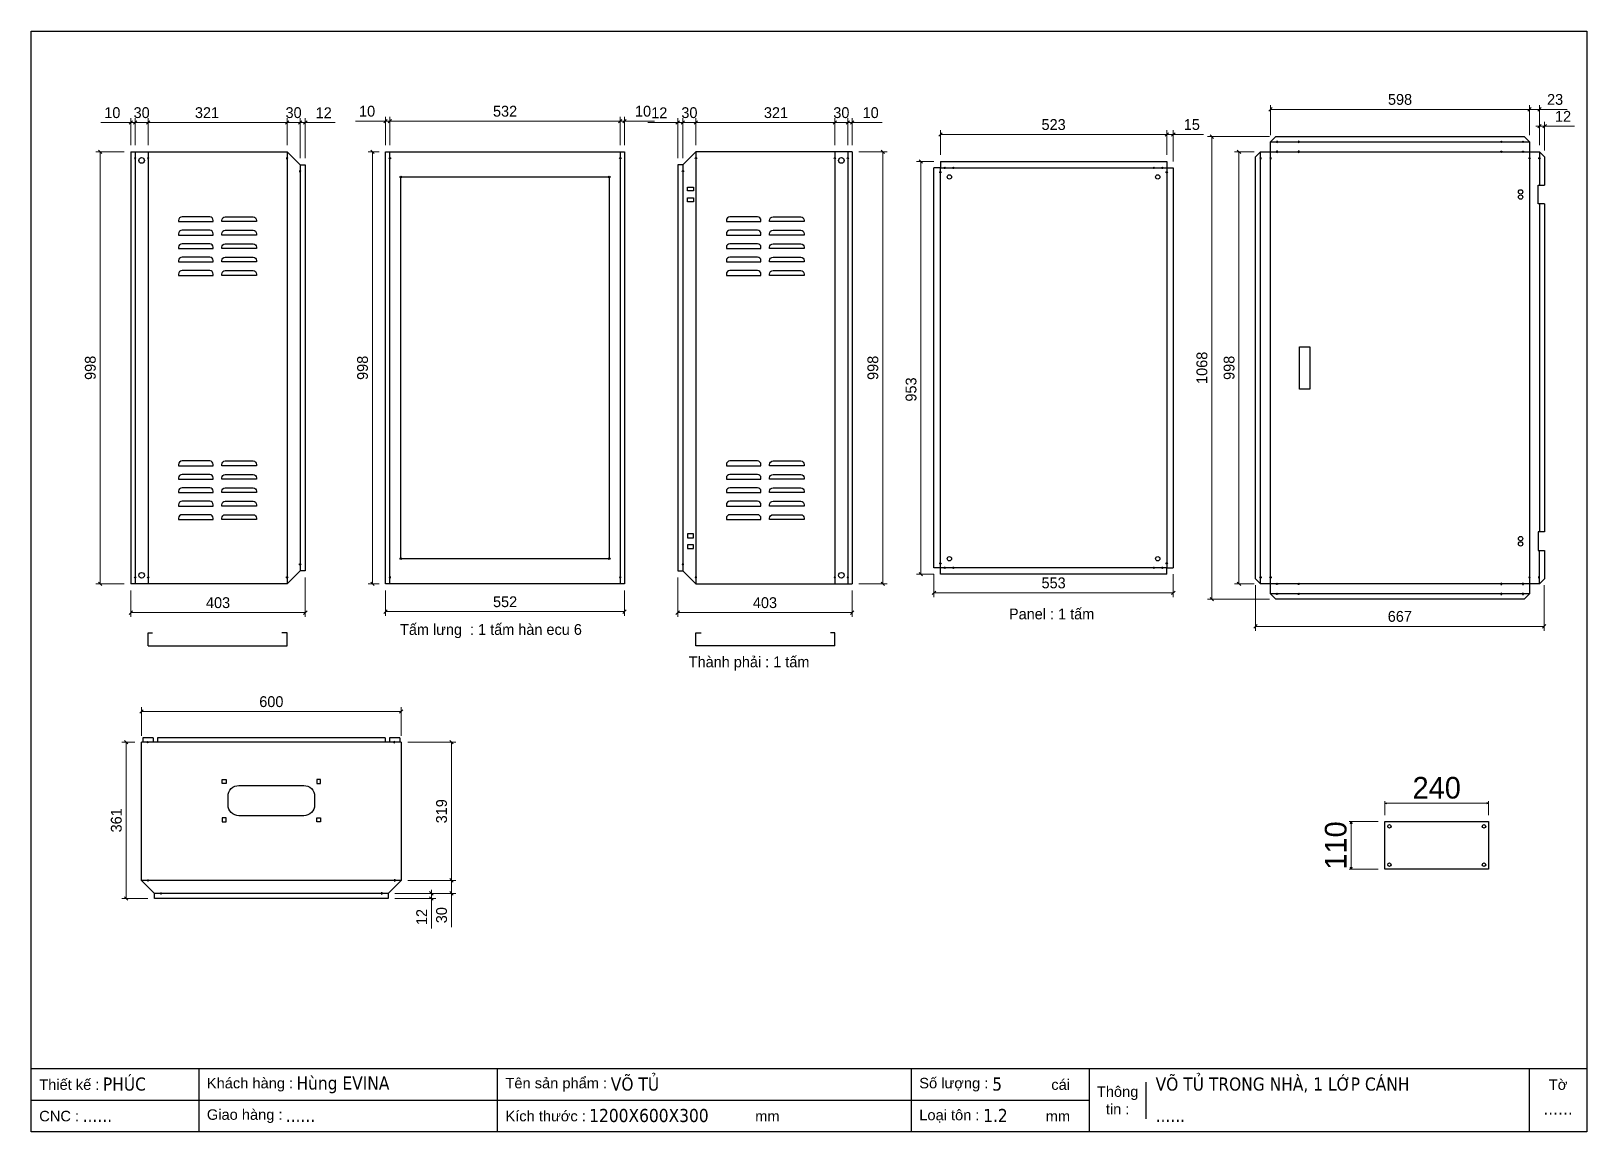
# Model space of a CAD drawing. Header units: millimetres. Extents: x 0 to 3594, y 0 to 2541.
import ezdxf
from ezdxf.enums import TextEntityAlignment as Align

# ---------------------------------------------------------------- set-up
doc = ezdxf.new("R2010")
doc.units = ezdxf.units.MM
doc.layers.add('CNC', color=7, linetype='Continuous')
doc.layers.add('DIM', color=253, linetype='Continuous')
doc.styles.add('Arial', font='arial.ttf')
doc.styles.add('Tahoma (Input Text)', font='tahoma.ttf')
doc.dimstyles.new('CNC', dxfattribs={"dimtxt": 50, "dimasz": 5, "dimexe": 5, "dimexo": 15, "dimgap": 10, "dimtad": 1, "dimdec": 0, "dimtxsty": 'Standard', "dimblk": 'OPEN30', "dimcen": 10, "dimclrd": 5, "dimclre": 5, "dimclrt": 3, "dimazin": 3, "dimtfac": 1, "dimtdec": 0, "dimtmove": 0, "dimatfit": 3, "dimldrblk": 'ARCHTICK', "dimlwd": 9, "dimlwe": 9})
doc.dimstyles.new('Dim-25', dxfattribs={"dimtxt": 25, "dimasz": 8, "dimexe": 10, "dimexo": 15, "dimgap": 10, "dimtad": 1, "dimdec": 0, "dimtxsty": 'Standard', "dimblk": 'OBLIQUE', "dimcen": 10, "dimclrd": 5, "dimclre": 5, "dimclrt": 3, "dimazin": 3, "dimtfac": 1, "dimtdec": 0, "dimtmove": 0, "dimatfit": 3, "dimldrblk": 'OBLIQUE', "dimlwd": 9, "dimlwe": 9})

msp = doc.modelspace()

# ---------------------------------------------------------------- texts
at = {"color": 2, "char_height": 25, "width": 1073, "attachment_point": 5}
for s, insert in [('Panel : 1 tấm', (2357.3, 1195.4)), ('Tấm lưng  : 1 tấm hàn ecu 6', (1062.2, 1156)), ('Thành phải : 1 tấm', (1658.4, 1081.2))]:
    msp.add_mtext(s, dxfattribs=dict(at, insert=insert))

# ---------------------------------------------------------------- blocks, each defined once
blk = doc.blocks.new('khungtenAsean2')
at = {"color": 7}
for p, q in [((2970, -1980), (0, -1980)), ((320, -1980), (320, -2100)), ((890, -1980), (890, -2100)), ((1680, -1980), (1680, -2100)), ((2020, -1980), (2020, -2100)), ((2860, -1980), (2860, -2100)), ((2128.3, -2005), (2128.3, -2075)), ((2020, -2040), (0, -2040))]:
    blk.add_line(p, q, dxfattribs=at)
blk.add_lwpolyline([(0, 0), (2970, 0), (2970, -2100), (0, -2100)], close=True, dxfattribs=at)
at = {"color": 2, "char_height": 20, "style": 'Arial'}
for s, insert, width, attachment_point in [('  Thiết kế :', (0, -2010), 917.634, 4), ('  Khách hàng :', (320, -2010), 917.634, 4), ('  Tên sản phẩm :', (890, -2010), 917.634, 4), ('  Số lượng :', (1680, -2010), 917.634, 4), ('cái', (1947.6, -2010), 917.634, 4), ('Thông\\Ptin :', (2074.2, -2040), 108.311, 5), ('Tờ', (2915, -2010), 110, 5), ('  CNC :', (0, -2070), 917.634, 4), ('  Giao hàng :', (320, -2070), 917.634, 4), ('  Kích thước :', (890, -2070), 917.634, 4), ('mm', (1382.3, -2070), 917.634, 4), ('  Loại tôn :', (1680, -2070), 917.634, 4), ('mm', (1936.9, -2070), 917.634, 4)]:
    blk.add_mtext(s, dxfattribs=dict(at, insert=insert, width=width, attachment_point=attachment_point))
at = {"color": 1, "style": 'Tahoma (Input Text)', "flags": 8}
for tag, p in [('#01', (137.1, -2021.3)), ('#03', (506.6, -2019.3)), ('#05', (1106.6, -2021.3)), ('#07', (1834.7, -2021.3)), ('#09', (2146.7, -2021.3)), ('#02', (98.5, -2081.3)), ('#04', (486.1, -2081.3)), ('#06', (1065.3, -2081.3)), ('#08', (1817.4, -2081.3)), ('#10', (2146.7, -2081.3))]:
    blk.add_attdef(tag, p, '', height=25, dxfattribs=at)
blk.add_attdef('#11', text='', height=25, dxfattribs=at).set_placement((2915, -2067.3), align=Align.CENTER)
blk = doc.blocks.new('*D1')
at = {"color": 0, "linetype": 'ByBlock', "lineweight": -2}
for p, q in [((274.3, 2334), (266.3, 2326)), ((587.3, 2326), (595.3, 2334))]:
    blk.add_line(p, q, dxfattribs=at)
at = {"layer": 'Defpoints', "color": 0, "transparency": 16777216}
for p in [(591.3, 2330), (270.3, 2262.5), (591.3, 2262.5)]:
    blk.add_point(p, dxfattribs=at)
at = {"layer": 'DIM', "color": 5, "lineweight": 9, "transparency": 16777216}
for p, q in [((270.3, 2277.5), (270.3, 2340)), ((591.3, 2277.5), (591.3, 2340)), ((270.3, 2330), (591.3, 2330))]:
    blk.add_line(p, q, dxfattribs=at)
at = {"layer": 'DIM', "color": 3, "transparency": 16777216, "insert": (406.3, 2352.7), "char_height": 25, "attachment_point": 5}
blk.add_mtext('321', dxfattribs=at)
blk = doc.blocks.new('_Oblique')
at = {"color": 0, "linetype": 'ByBlock', "lineweight": -2}
blk.add_line((-0.5, -0.5), (0.5, 0.5), dxfattribs=at)
blk = doc.blocks.new('*D2')
at = {"color": 0, "linetype": 'ByBlock', "lineweight": -2}
for p, q in [((595.3, 2334), (587.3, 2326)), ((617.3, 2326), (625.3, 2334))]:
    blk.add_line(p, q, dxfattribs=at)
at = {"layer": 'Defpoints', "color": 0, "transparency": 16777216}
for p in [(621.3, 2330), (591.3, 2262.5), (621.3, 2232.5)]:
    blk.add_point(p, dxfattribs=at)
at = {"layer": 'DIM', "color": 5, "lineweight": 9, "transparency": 16777216}
for p, q in [((591.3, 2277.5), (591.3, 2340)), ((621.3, 2247.5), (621.3, 2340)), ((591.3, 2330), (621.3, 2330))]:
    blk.add_line(p, q, dxfattribs=at)
at = {"layer": 'DIM', "color": 3, "transparency": 16777216, "insert": (606.3, 2352.7), "char_height": 25, "attachment_point": 5}
blk.add_mtext('30', dxfattribs=at)
blk = doc.blocks.new('*D3')
at = {"color": 0, "linetype": 'ByBlock', "lineweight": -2}
for p, q in [((617.3, 2326), (625.3, 2334)), ((637.3, 2334), (629.3, 2326))]:
    blk.add_line(p, q, dxfattribs=at)
at = {"layer": 'Defpoints', "color": 0, "transparency": 16777216}
for p in [(633.3, 2330), (621.3, 2232.5), (633.3, 2232.5)]:
    blk.add_point(p, dxfattribs=at)
at = {"layer": 'DIM', "color": 5, "lineweight": 9, "transparency": 16777216}
for p, q in [((621.3, 2247.5), (621.3, 2340)), ((633.3, 2247.5), (633.3, 2340)), ((621.3, 2330), (613.3, 2330)), ((621.3, 2330), (633.3, 2330)), ((633.3, 2330), (702.5, 2330))]:
    blk.add_line(p, q, dxfattribs=at)
at = {"layer": 'DIM', "color": 3, "transparency": 16777216, "insert": (675.9, 2352.5), "char_height": 25, "attachment_point": 5}
blk.add_mtext('12', dxfattribs=at)
blk = doc.blocks.new('*D4')
at = {"color": 0, "linetype": 'ByBlock', "lineweight": -2}
for p, q in [((234.3, 1202.7), (226.3, 1194.7)), ((629.3, 1194.7), (637.3, 1202.7))]:
    blk.add_line(p, q, dxfattribs=at)
at = {"layer": 'Defpoints', "color": 0, "transparency": 16777216}
for p in [(633.3, 1294.9), (230.3, 1264.9), (633.3, 1198.7)]:
    blk.add_point(p, dxfattribs=at)
at = {"layer": 'DIM', "color": 5, "lineweight": 9, "transparency": 16777216}
for p, q in [((633.3, 1279.9), (633.3, 1188.7)), ((230.3, 1249.9), (230.3, 1188.7)), ((230.3, 1198.7), (633.3, 1198.7))]:
    blk.add_line(p, q, dxfattribs=at)
at = {"layer": 'DIM', "color": 3, "transparency": 16777216, "insert": (431.8, 1221.5), "char_height": 25, "attachment_point": 5}
blk.add_mtext('403', dxfattribs=at)
blk = doc.blocks.new('*D5')
at = {"color": 0, "linetype": 'ByBlock', "lineweight": -2}
for p, q in [((244.3, 2334), (236.3, 2326)), ((266.3, 2326), (274.3, 2334))]:
    blk.add_line(p, q, dxfattribs=at)
at = {"layer": 'Defpoints', "color": 0, "transparency": 16777216}
for p in [(240.3, 2330), (240.3, 2262.5), (270.3, 2262.5)]:
    blk.add_point(p, dxfattribs=at)
at = {"layer": 'DIM', "color": 5, "lineweight": 9, "transparency": 16777216}
for p, q in [((240.3, 2277.5), (240.3, 2340)), ((270.3, 2277.5), (270.3, 2340)), ((270.3, 2330), (240.3, 2330))]:
    blk.add_line(p, q, dxfattribs=at)
at = {"layer": 'DIM', "color": 3, "transparency": 16777216, "insert": (255.3, 2352.7), "char_height": 25, "attachment_point": 5}
blk.add_mtext('30', dxfattribs=at)
blk = doc.blocks.new('*D6')
at = {"color": 0, "linetype": 'ByBlock', "lineweight": -2}
for p, q in [((226.3, 2326), (234.3, 2334)), ((244.3, 2334), (236.3, 2326))]:
    blk.add_line(p, q, dxfattribs=at)
at = {"layer": 'Defpoints', "color": 0, "transparency": 16777216}
for p in [(230.3, 2330), (230.3, 2262.5), (240.3, 2262.5)]:
    blk.add_point(p, dxfattribs=at)
at = {"layer": 'DIM', "color": 5, "lineweight": 9, "transparency": 16777216}
for p, q in [((230.3, 2277.5), (230.3, 2340)), ((240.3, 2277.5), (240.3, 2340)), ((230.3, 2330), (160.9, 2330)), ((240.3, 2330), (230.3, 2330)), ((240.3, 2330), (248.3, 2330))]:
    blk.add_line(p, q, dxfattribs=at)
at = {"layer": 'DIM', "color": 3, "transparency": 16777216, "insert": (187.6, 2352.7), "char_height": 25, "attachment_point": 5}
blk.add_mtext('10', dxfattribs=at)
blk = doc.blocks.new('f3daunguoc')
at = {"layer": 'CNC', "color": 2, "lineweight": -3}
blk.add_circle((0, 0), 1.5, dxfattribs=at)
blk = doc.blocks.new('*D7')
at = {"color": 0, "linetype": 'ByBlock', "lineweight": -2}
for p, q in [((163.7, 2258.5), (155.7, 2266.5)), ((155.7, 1268.9), (163.7, 1260.9))]:
    blk.add_line(p, q, dxfattribs=at)
at = {"layer": 'Defpoints', "color": 0, "ltscale": 3, "transparency": 16777216}
for p in [(230.3, 2262.5), (159.7, 1264.9), (230.3, 1264.9)]:
    blk.add_point(p, dxfattribs=at)
at = {"layer": 'DIM', "color": 5, "lineweight": 9, "ltscale": 3, "transparency": 16777216}
for p, q in [((215.3, 2262.5), (149.7, 2262.5)), ((159.7, 2262.5), (159.7, 1264.9)), ((215.3, 1264.9), (149.7, 1264.9))]:
    blk.add_line(p, q, dxfattribs=at)
at = {"layer": 'DIM', "color": 3, "ltscale": 3, "transparency": 16777216, "insert": (136.9, 1763.7), "char_height": 25, "attachment_point": 5, "rotation": 90}
blk.add_mtext('998', dxfattribs=at)
blk = doc.blocks.new('*D8')
at = {"color": 0, "linetype": 'ByBlock', "lineweight": -2}
for p, q in [((1539.6, 2334), (1531.6, 2326)), ((1852.6, 2326), (1860.6, 2334))]:
    blk.add_line(p, q, dxfattribs=at)
at = {"layer": 'Defpoints', "color": 0, "transparency": 16777216}
for p in [(1535.6, 2330), (1535.6, 2262.5), (1856.6, 2262.5)]:
    blk.add_point(p, dxfattribs=at)
at = {"layer": 'DIM', "color": 5, "lineweight": 9, "transparency": 16777216}
for p, q in [((1535.6, 2277.5), (1535.6, 2340)), ((1856.6, 2277.5), (1856.6, 2340)), ((1856.6, 2330), (1535.6, 2330))]:
    blk.add_line(p, q, dxfattribs=at)
at = {"layer": 'DIM', "color": 3, "transparency": 16777216, "insert": (1720.6, 2352.7), "char_height": 25, "attachment_point": 5}
blk.add_mtext('321', dxfattribs=at)
blk = doc.blocks.new('*D9')
at = {"color": 0, "linetype": 'ByBlock', "lineweight": -2}
for p, q in [((1509.6, 2334), (1501.6, 2326)), ((1531.6, 2326), (1539.6, 2334))]:
    blk.add_line(p, q, dxfattribs=at)
at = {"layer": 'Defpoints', "color": 0, "transparency": 16777216}
for p in [(1505.6, 2330), (1505.6, 2232.5), (1535.6, 2262.5)]:
    blk.add_point(p, dxfattribs=at)
at = {"layer": 'DIM', "color": 5, "lineweight": 9, "transparency": 16777216}
for p, q in [((1505.6, 2247.5), (1505.6, 2340)), ((1535.6, 2277.5), (1535.6, 2340)), ((1535.6, 2330), (1505.6, 2330))]:
    blk.add_line(p, q, dxfattribs=at)
at = {"layer": 'DIM', "color": 3, "transparency": 16777216, "insert": (1520.6, 2352.7), "char_height": 25, "attachment_point": 5}
blk.add_mtext('30', dxfattribs=at)
blk = doc.blocks.new('*D10')
at = {"color": 0, "linetype": 'ByBlock', "lineweight": -2}
for p, q in [((1489.6, 2326), (1497.6, 2334)), ((1509.6, 2334), (1501.6, 2326))]:
    blk.add_line(p, q, dxfattribs=at)
at = {"layer": 'Defpoints', "color": 0, "transparency": 16777216}
for p in [(1493.6, 2330), (1493.6, 2232.5), (1505.6, 2232.5)]:
    blk.add_point(p, dxfattribs=at)
at = {"layer": 'DIM', "color": 5, "lineweight": 9, "transparency": 16777216}
for p, q in [((1493.6, 2247.5), (1493.6, 2340)), ((1505.6, 2247.5), (1505.6, 2340)), ((1493.6, 2330), (1424.4, 2330)), ((1505.6, 2330), (1493.6, 2330)), ((1505.6, 2330), (1513.6, 2330))]:
    blk.add_line(p, q, dxfattribs=at)
at = {"layer": 'DIM', "color": 3, "transparency": 16777216, "insert": (1451, 2352.5), "char_height": 25, "attachment_point": 5}
blk.add_mtext('12', dxfattribs=at)
blk = doc.blocks.new('*D11')
at = {"color": 0, "linetype": 'ByBlock', "lineweight": -2}
for p, q in [((1497.6, 1202.7), (1489.6, 1194.7)), ((1892.6, 1194.7), (1900.6, 1202.7))]:
    blk.add_line(p, q, dxfattribs=at)
at = {"layer": 'Defpoints', "color": 0, "transparency": 16777216}
for p in [(1493.6, 1294.9), (1896.6, 1264.9), (1493.6, 1198.7)]:
    blk.add_point(p, dxfattribs=at)
at = {"layer": 'DIM', "color": 5, "lineweight": 9, "transparency": 16777216}
for p, q in [((1493.6, 1279.9), (1493.6, 1188.7)), ((1896.6, 1249.9), (1896.6, 1188.7)), ((1896.6, 1198.7), (1493.6, 1198.7))]:
    blk.add_line(p, q, dxfattribs=at)
at = {"layer": 'DIM', "color": 3, "transparency": 16777216, "insert": (1695.1, 1221.5), "char_height": 25, "attachment_point": 5}
blk.add_mtext('403', dxfattribs=at)
blk = doc.blocks.new('*D12')
at = {"color": 0, "linetype": 'ByBlock', "lineweight": -2}
for p, q in [((1860.6, 2334), (1852.6, 2326)), ((1882.6, 2326), (1890.6, 2334))]:
    blk.add_line(p, q, dxfattribs=at)
at = {"layer": 'Defpoints', "color": 0, "transparency": 16777216}
for p in [(1886.6, 2330), (1856.6, 2262.5), (1886.6, 2262.5)]:
    blk.add_point(p, dxfattribs=at)
at = {"layer": 'DIM', "color": 5, "lineweight": 9, "transparency": 16777216}
for p, q in [((1856.6, 2277.5), (1856.6, 2340)), ((1886.6, 2277.5), (1886.6, 2340)), ((1856.6, 2330), (1886.6, 2330))]:
    blk.add_line(p, q, dxfattribs=at)
at = {"layer": 'DIM', "color": 3, "transparency": 16777216, "insert": (1871.6, 2352.7), "char_height": 25, "attachment_point": 5}
blk.add_mtext('30', dxfattribs=at)
blk = doc.blocks.new('*D13')
at = {"color": 0, "linetype": 'ByBlock', "lineweight": -2}
for p, q in [((1882.6, 2326), (1890.6, 2334)), ((1900.6, 2334), (1892.6, 2326))]:
    blk.add_line(p, q, dxfattribs=at)
at = {"layer": 'Defpoints', "color": 0, "transparency": 16777216}
for p in [(1896.6, 2330), (1886.6, 2262.5), (1896.6, 2262.5)]:
    blk.add_point(p, dxfattribs=at)
at = {"layer": 'DIM', "color": 5, "lineweight": 9, "transparency": 16777216}
for p, q in [((1886.6, 2277.5), (1886.6, 2340)), ((1896.6, 2277.5), (1896.6, 2340)), ((1886.6, 2330), (1878.6, 2330)), ((1886.6, 2330), (1896.6, 2330)), ((1896.6, 2330), (1966, 2330))]:
    blk.add_line(p, q, dxfattribs=at)
at = {"layer": 'DIM', "color": 3, "transparency": 16777216, "insert": (1939.3, 2352.7), "char_height": 25, "attachment_point": 5}
blk.add_mtext('10', dxfattribs=at)
blk = doc.blocks.new('*D14')
at = {"color": 0, "linetype": 'ByBlock', "lineweight": -2}
for p, q in [((1971.3, 2258.5), (1963.3, 2266.5)), ((1963.3, 1268.9), (1971.3, 1260.9))]:
    blk.add_line(p, q, dxfattribs=at)
at = {"layer": 'Defpoints', "color": 0, "ltscale": 3, "transparency": 16777216}
for p in [(1896.6, 2262.5), (1896.6, 1264.9), (1967.3, 1264.9)]:
    blk.add_point(p, dxfattribs=at)
at = {"layer": 'DIM', "color": 5, "lineweight": 9, "ltscale": 3, "transparency": 16777216}
for p, q in [((1911.6, 2262.5), (1977.3, 2262.5)), ((1967.3, 2262.5), (1967.3, 1264.9)), ((1911.6, 1264.9), (1977.3, 1264.9))]:
    blk.add_line(p, q, dxfattribs=at)
at = {"layer": 'DIM', "color": 3, "ltscale": 3, "transparency": 16777216, "insert": (1944.5, 1763.7), "char_height": 25, "attachment_point": 5, "rotation": 90}
blk.add_mtext('998', dxfattribs=at)
blk = doc.blocks.new('*D15')
at = {"color": 0, "linetype": 'ByBlock', "lineweight": -2}
for p, q in [((822.8, 1204.9), (814.8, 1196.9)), ((1366.8, 1196.9), (1374.8, 1204.9))]:
    blk.add_line(p, q, dxfattribs=at)
at = {"layer": 'Defpoints', "color": 0, "transparency": 16777216}
for p in [(818.8, 1264.9), (1370.8, 1264.9), (1370.8, 1200.9)]:
    blk.add_point(p, dxfattribs=at)
at = {"layer": 'DIM', "color": 5, "lineweight": 9, "transparency": 16777216}
for p, q in [((818.8, 1249.9), (818.8, 1190.9)), ((1370.8, 1249.9), (1370.8, 1190.9)), ((818.8, 1200.9), (1370.8, 1200.9))]:
    blk.add_line(p, q, dxfattribs=at)
at = {"layer": 'DIM', "color": 3, "transparency": 16777216, "insert": (1094.8, 1223.6), "char_height": 25, "attachment_point": 5}
blk.add_mtext('552', dxfattribs=at)
blk = doc.blocks.new('*D16')
at = {"color": 0, "linetype": 'ByBlock', "lineweight": -2}
for p, q in [((832.8, 2337.2), (824.8, 2329.2)), ((1356.8, 2329.2), (1364.8, 2337.2))]:
    blk.add_line(p, q, dxfattribs=at)
at = {"layer": 'Defpoints', "color": 0, "transparency": 16777216}
for p in [(1360.8, 2333.2), (828.8, 2262.5), (1360.8, 2262.5)]:
    blk.add_point(p, dxfattribs=at)
at = {"layer": 'DIM', "color": 5, "lineweight": 9, "transparency": 16777216}
for p, q in [((828.8, 2277.5), (828.8, 2343.2)), ((1360.8, 2277.5), (1360.8, 2343.2)), ((828.8, 2333.2), (1360.8, 2333.2))]:
    blk.add_line(p, q, dxfattribs=at)
at = {"layer": 'DIM', "color": 3, "transparency": 16777216, "insert": (1094.8, 2356), "char_height": 25, "attachment_point": 5}
blk.add_mtext('532', dxfattribs=at)
blk = doc.blocks.new('*D17')
at = {"color": 0, "linetype": 'ByBlock', "lineweight": -2}
for p, q in [((1356.8, 2329.2), (1364.8, 2337.2)), ((1374.8, 2337.2), (1366.8, 2329.2))]:
    blk.add_line(p, q, dxfattribs=at)
at = {"layer": 'Defpoints', "color": 0, "transparency": 16777216}
for p in [(1370.8, 2333.2), (1360.8, 2262.5), (1370.8, 2262.5)]:
    blk.add_point(p, dxfattribs=at)
at = {"layer": 'DIM', "color": 5, "lineweight": 9, "transparency": 16777216}
for p, q in [((1360.8, 2277.5), (1360.8, 2343.2)), ((1370.8, 2277.5), (1370.8, 2343.2)), ((1360.8, 2333.2), (1352.8, 2333.2)), ((1360.8, 2333.2), (1370.8, 2333.2)), ((1370.8, 2333.2), (1440.1, 2333.2))]:
    blk.add_line(p, q, dxfattribs=at)
at = {"layer": 'DIM', "color": 3, "transparency": 16777216, "insert": (1413.5, 2356), "char_height": 25, "attachment_point": 5}
blk.add_mtext('10', dxfattribs=at)
blk = doc.blocks.new('*D18')
at = {"color": 0, "linetype": 'ByBlock', "lineweight": -2}
for p, q in [((814.8, 2329.2), (822.8, 2337.2)), ((832.8, 2337.2), (824.8, 2329.2))]:
    blk.add_line(p, q, dxfattribs=at)
at = {"layer": 'Defpoints', "color": 0, "transparency": 16777216}
for p in [(818.8, 2333.2), (818.8, 2262.5), (828.8, 2262.5)]:
    blk.add_point(p, dxfattribs=at)
at = {"layer": 'DIM', "color": 5, "lineweight": 9, "transparency": 16777216}
for p, q in [((818.8, 2277.5), (818.8, 2343.2)), ((828.8, 2277.5), (828.8, 2343.2)), ((818.8, 2333.2), (749.4, 2333.2)), ((828.8, 2333.2), (818.8, 2333.2)), ((828.8, 2333.2), (836.8, 2333.2))]:
    blk.add_line(p, q, dxfattribs=at)
at = {"layer": 'DIM', "color": 3, "transparency": 16777216, "insert": (776.1, 2356), "char_height": 25, "attachment_point": 5}
blk.add_mtext('10', dxfattribs=at)
blk = doc.blocks.new('*D19')
at = {"color": 0, "linetype": 'ByBlock', "lineweight": -2}
for p, q in [((792.5, 2258.5), (784.5, 2266.5)), ((784.5, 1268.9), (792.5, 1260.9))]:
    blk.add_line(p, q, dxfattribs=at)
at = {"layer": 'Defpoints', "color": 0, "ltscale": 3, "transparency": 16777216}
for p in [(818.8, 2262.5), (788.5, 1264.9), (818.8, 1264.9)]:
    blk.add_point(p, dxfattribs=at)
at = {"layer": 'DIM', "color": 5, "lineweight": 9, "ltscale": 3, "transparency": 16777216}
for p, q in [((803.8, 2262.5), (778.5, 2262.5)), ((788.5, 2262.5), (788.5, 1264.9)), ((803.8, 1264.9), (778.5, 1264.9))]:
    blk.add_line(p, q, dxfattribs=at)
at = {"layer": 'DIM', "color": 3, "ltscale": 3, "transparency": 16777216, "insert": (765.7, 1763.7), "char_height": 25, "attachment_point": 5, "rotation": 90}
blk.add_mtext('998', dxfattribs=at)
blk = doc.blocks.new('*D20')
at = {"color": 0, "linetype": 'ByBlock', "lineweight": -2}
for p, q in [((2619.3, 2298.4), (2627.3, 2306.4)), ((2642.3, 2306.4), (2634.3, 2298.4))]:
    blk.add_line(p, q, dxfattribs=at)
at = {"layer": 'Defpoints', "color": 0, "ltscale": 3, "transparency": 16777216}
for p in [(2638.3, 2302.4), (2623.3, 2240.1), (2638.3, 2225.1)]:
    blk.add_point(p, dxfattribs=at)
at = {"layer": 'DIM', "color": 5, "lineweight": 9, "ltscale": 3, "transparency": 16777216}
for p, q in [((2623.3, 2302.4), (2615.3, 2302.4)), ((2623.3, 2255.1), (2623.3, 2312.4)), ((2623.3, 2302.4), (2638.3, 2302.4)), ((2638.3, 2240.1), (2638.3, 2312.4)), ((2638.3, 2302.4), (2708, 2302.4))]:
    blk.add_line(p, q, dxfattribs=at)
at = {"layer": 'DIM', "color": 3, "ltscale": 3, "transparency": 16777216, "insert": (2681.2, 2325.2), "char_height": 25, "attachment_point": 5}
blk.add_mtext('15', dxfattribs=at)
blk = doc.blocks.new('*D21')
at = {"color": 0, "linetype": 'ByBlock', "lineweight": -2}
for p, q in [((2104.5, 2306.4), (2096.5, 2298.4)), ((2619.3, 2298.4), (2627.3, 2306.4))]:
    blk.add_line(p, q, dxfattribs=at)
at = {"layer": 'Defpoints', "color": 0, "ltscale": 3, "transparency": 16777216}
for p in [(2100.5, 2302.4), (2100.5, 2240.1), (2623.3, 2240.1)]:
    blk.add_point(p, dxfattribs=at)
at = {"layer": 'DIM', "color": 5, "lineweight": 9, "ltscale": 3, "transparency": 16777216}
for p, q in [((2100.5, 2255.1), (2100.5, 2312.4)), ((2623.3, 2302.4), (2100.5, 2302.4)), ((2623.3, 2255.1), (2623.3, 2312.4))]:
    blk.add_line(p, q, dxfattribs=at)
at = {"layer": 'DIM', "color": 3, "ltscale": 3, "transparency": 16777216, "insert": (2361.9, 2325.2), "char_height": 25, "attachment_point": 5}
blk.add_mtext('523', dxfattribs=at)
blk = doc.blocks.new('*D22')
at = {"color": 0, "linetype": 'ByBlock', "lineweight": -2}
for p, q in [((2059.4, 2236.1), (2051.4, 2244.1)), ((2051.4, 1291.3), (2059.4, 1283.3))]:
    blk.add_line(p, q, dxfattribs=at)
at = {"layer": 'Defpoints', "color": 0, "ltscale": 3, "transparency": 16777216}
for p in [(2100.5, 2240.1), (2055.4, 1287.3), (2100.5, 1287.3)]:
    blk.add_point(p, dxfattribs=at)
at = {"layer": 'DIM', "color": 5, "lineweight": 9, "ltscale": 3, "transparency": 16777216}
for p, q in [((2085.5, 2240.1), (2045.4, 2240.1)), ((2055.4, 2240.1), (2055.4, 1287.3)), ((2085.5, 1287.3), (2045.4, 1287.3))]:
    blk.add_line(p, q, dxfattribs=at)
at = {"layer": 'DIM', "color": 3, "ltscale": 3, "transparency": 16777216, "insert": (2032.7, 1713.7), "char_height": 25, "attachment_point": 5, "rotation": 90}
blk.add_mtext('953', dxfattribs=at)
blk = doc.blocks.new('*D23')
at = {"color": 0, "linetype": 'ByBlock', "lineweight": -2}
for p, q in [((2089.5, 1248.3), (2081.5, 1240.3)), ((2634.3, 1240.3), (2642.3, 1248.3))]:
    blk.add_line(p, q, dxfattribs=at)
at = {"layer": 'Defpoints', "color": 0, "ltscale": 3, "transparency": 16777216}
for p in [(2085.5, 1302.3), (2638.3, 1302.3), (2638.3, 1244.3)]:
    blk.add_point(p, dxfattribs=at)
at = {"layer": 'DIM', "color": 5, "lineweight": 9, "ltscale": 3, "transparency": 16777216}
for p, q in [((2085.5, 1287.3), (2085.5, 1234.3)), ((2638.3, 1287.3), (2638.3, 1234.3)), ((2085.5, 1244.3), (2638.3, 1244.3))]:
    blk.add_line(p, q, dxfattribs=at)
at = {"layer": 'DIM', "color": 3, "ltscale": 3, "transparency": 16777216, "insert": (2361.9, 1267.1), "char_height": 25, "attachment_point": 5}
blk.add_mtext('553', dxfattribs=at)
blk = doc.blocks.new('*D24')
at = {"color": 0, "linetype": 'ByBlock', "lineweight": -2}
for p, q in [((920.6, 554.6), (928.6, 546.6)), ((928.6, 534.6), (920.6, 542.6))]:
    blk.add_line(p, q, dxfattribs=at)
at = {"layer": 'Defpoints', "color": 0, "transparency": 16777216}
for p in [(824.9, 550.6), (824.9, 538.6), (924.6, 538.6)]:
    blk.add_point(p, dxfattribs=at)
at = {"layer": 'DIM', "color": 5, "lineweight": 9, "transparency": 16777216}
for p, q in [((839.9, 550.6), (934.6, 550.6)), ((924.6, 550.6), (924.6, 558.6)), ((924.6, 550.6), (924.6, 538.6)), ((839.9, 538.6), (934.6, 538.6)), ((924.6, 538.6), (924.6, 469.4))]:
    blk.add_line(p, q, dxfattribs=at)
at = {"layer": 'DIM', "color": 3, "transparency": 16777216, "insert": (902.1, 496), "char_height": 25, "attachment_point": 5, "rotation": 90}
blk.add_mtext('12', dxfattribs=at)
blk = doc.blocks.new('*D25')
at = {"color": 0, "linetype": 'ByBlock', "lineweight": -2}
for p, q in [((223.7, 895.6), (215.7, 903.6)), ((215.7, 542.6), (223.7, 534.6))]:
    blk.add_line(p, q, dxfattribs=at)
at = {"layer": 'Defpoints', "color": 0, "transparency": 16777216}
for p in [(254.9, 899.6), (219.7, 538.6), (284.9, 538.6)]:
    blk.add_point(p, dxfattribs=at)
at = {"layer": 'DIM', "color": 5, "lineweight": 9, "transparency": 16777216}
for p, q in [((239.9, 899.6), (209.7, 899.6)), ((219.7, 899.6), (219.7, 538.6)), ((269.9, 538.6), (209.7, 538.6))]:
    blk.add_line(p, q, dxfattribs=at)
at = {"layer": 'DIM', "color": 3, "transparency": 16777216, "insert": (196.9, 719.1), "char_height": 25, "attachment_point": 5, "rotation": 90}
blk.add_mtext('361', dxfattribs=at)
blk = doc.blocks.new('*D26')
at = {"color": 0, "linetype": 'ByBlock', "lineweight": -2}
for p, q in [((258.9, 974.3), (250.9, 966.3)), ((850.9, 966.3), (858.9, 974.3))]:
    blk.add_line(p, q, dxfattribs=at)
at = {"layer": 'Defpoints', "color": 0, "ltscale": 3, "transparency": 16777216}
for p in [(254.9, 970.3), (254.9, 899.6), (854.9, 899.6)]:
    blk.add_point(p, dxfattribs=at)
at = {"layer": 'DIM', "color": 5, "lineweight": 9, "ltscale": 3, "transparency": 16777216}
for p, q in [((254.9, 914.6), (254.9, 980.3)), ((854.9, 914.6), (854.9, 980.3)), ((854.9, 970.3), (254.9, 970.3))]:
    blk.add_line(p, q, dxfattribs=at)
at = {"layer": 'DIM', "color": 3, "ltscale": 3, "transparency": 16777216, "insert": (554.9, 993), "char_height": 25, "attachment_point": 5}
blk.add_mtext('600', dxfattribs=at)
blk = doc.blocks.new('*D27')
at = {"color": 0, "linetype": 'ByBlock', "lineweight": -2}
for p, q in [((974.9, 576.6), (966.9, 584.6)), ((966.9, 554.6), (974.9, 546.6))]:
    blk.add_line(p, q, dxfattribs=at)
at = {"layer": 'Defpoints', "color": 0, "ltscale": 3, "transparency": 16777216}
for p in [(854.9, 580.6), (970.9, 580.6), (824.9, 550.6)]:
    blk.add_point(p, dxfattribs=at)
at = {"layer": 'DIM', "color": 5, "lineweight": 9, "ltscale": 3, "transparency": 16777216}
for p, q in [((869.9, 580.6), (980.9, 580.6)), ((970.9, 580.6), (970.9, 550.6)), ((839.9, 550.6), (980.9, 550.6)), ((970.9, 550.6), (970.9, 472.4))]:
    blk.add_line(p, q, dxfattribs=at)
at = {"layer": 'DIM', "color": 3, "ltscale": 3, "transparency": 16777216, "insert": (948.2, 500.2), "char_height": 25, "attachment_point": 5, "rotation": 90}
blk.add_mtext('30', dxfattribs=at)
blk = doc.blocks.new('*D28')
at = {"color": 0, "linetype": 'ByBlock', "lineweight": -2}
for p, q in [((974.9, 895.6), (966.9, 903.6)), ((966.9, 584.6), (974.9, 576.6))]:
    blk.add_line(p, q, dxfattribs=at)
at = {"layer": 'Defpoints', "color": 0, "ltscale": 3, "transparency": 16777216}
for p in [(854.9, 899.6), (970.9, 899.6), (854.9, 580.6)]:
    blk.add_point(p, dxfattribs=at)
at = {"layer": 'DIM', "color": 5, "lineweight": 9, "ltscale": 3, "transparency": 16777216}
for p, q in [((869.9, 899.6), (980.9, 899.6)), ((970.9, 580.6), (970.9, 899.6)), ((869.9, 580.6), (980.9, 580.6))]:
    blk.add_line(p, q, dxfattribs=at)
at = {"layer": 'DIM', "color": 3, "ltscale": 3, "transparency": 16777216, "insert": (948.2, 740.1), "char_height": 25, "attachment_point": 5, "rotation": 90}
blk.add_mtext('319', dxfattribs=at)
blk = doc.blocks.new('*D29')
at = {"color": 0, "linetype": 'ByBlock', "lineweight": -2}
for p, q in [((3480.1, 2317.7), (3488.1, 2325.7)), ((3500.1, 2325.7), (3492.1, 2317.7))]:
    blk.add_line(p, q, dxfattribs=at)
at = {"layer": 'Defpoints', "color": 0, "transparency": 16777216}
for p in [(3496.1, 2321.7), (3484.1, 2262.5), (3496.1, 2250.5)]:
    blk.add_point(p, dxfattribs=at)
at = {"layer": 'DIM', "color": 5, "lineweight": 9, "transparency": 16777216}
for p, q in [((3484.1, 2321.7), (3476.1, 2321.7)), ((3484.1, 2277.5), (3484.1, 2331.7)), ((3484.1, 2321.7), (3496.1, 2321.7)), ((3496.1, 2265.5), (3496.1, 2331.7)), ((3496.1, 2321.7), (3565.3, 2321.7))]:
    blk.add_line(p, q, dxfattribs=at)
at = {"layer": 'DIM', "color": 3, "transparency": 16777216, "insert": (3538.7, 2344.3), "char_height": 25, "attachment_point": 5}
blk.add_mtext('12', dxfattribs=at)
blk = doc.blocks.new('*D30')
at = {"color": 0, "linetype": 'ByBlock', "lineweight": -2}
for p, q in [((3465.1, 2364.4), (3457.1, 2356.4)), ((3480.1, 2356.4), (3488.1, 2364.4))]:
    blk.add_line(p, q, dxfattribs=at)
at = {"layer": 'Defpoints', "color": 0, "transparency": 16777216}
for p in [(3484.1, 2360.4), (3461.1, 2285.5), (3484.1, 2262.5)]:
    blk.add_point(p, dxfattribs=at)
at = {"layer": 'DIM', "color": 5, "lineweight": 9, "transparency": 16777216}
for p, q in [((3461.1, 2300.5), (3461.1, 2370.4)), ((3461.1, 2360.4), (3484.1, 2360.4)), ((3484.1, 2277.5), (3484.1, 2370.4)), ((3484.1, 2360.4), (3548.4, 2360.4))]:
    blk.add_line(p, q, dxfattribs=at)
at = {"layer": 'DIM', "color": 3, "transparency": 16777216, "insert": (3520.3, 2383.2), "char_height": 25, "attachment_point": 5}
blk.add_mtext('23', dxfattribs=at)
blk = doc.blocks.new('*D31')
at = {"color": 0, "linetype": 'ByBlock', "lineweight": -2}
for p, q in [((2867.1, 2364.4), (2859.1, 2356.4)), ((3457.1, 2356.4), (3465.1, 2364.4))]:
    blk.add_line(p, q, dxfattribs=at)
at = {"layer": 'Defpoints', "color": 0, "transparency": 16777216}
for p in [(2863.1, 2360.4), (2863.1, 2285.5), (3461.1, 2285.5)]:
    blk.add_point(p, dxfattribs=at)
at = {"layer": 'DIM', "color": 5, "lineweight": 9, "transparency": 16777216}
for p, q in [((2863.1, 2300.5), (2863.1, 2370.4)), ((3461.1, 2360.4), (2863.1, 2360.4)), ((3461.1, 2300.5), (3461.1, 2370.4))]:
    blk.add_line(p, q, dxfattribs=at)
at = {"layer": 'DIM', "color": 3, "transparency": 16777216, "insert": (3162.1, 2383.2), "char_height": 25, "attachment_point": 5}
blk.add_mtext('598', dxfattribs=at)
blk = doc.blocks.new('*D32')
at = {"color": 0, "linetype": 'ByBlock', "lineweight": -2}
for p, q in [((2731.4, 2293.5), (2723.4, 2301.5)), ((2723.4, 1233.9), (2731.4, 1225.9))]:
    blk.add_line(p, q, dxfattribs=at)
at = {"layer": 'Defpoints', "color": 0, "transparency": 16777216}
for p in [(2875.3, 2297.5), (2727.4, 1229.9), (2875.3, 1229.9)]:
    blk.add_point(p, dxfattribs=at)
at = {"layer": 'DIM', "color": 5, "lineweight": 9, "transparency": 16777216}
for p, q in [((2860.3, 2297.5), (2717.4, 2297.5)), ((2727.4, 2297.5), (2727.4, 1229.9)), ((2860.3, 1229.9), (2717.4, 1229.9))]:
    blk.add_line(p, q, dxfattribs=at)
at = {"layer": 'DIM', "color": 3, "transparency": 16777216, "insert": (2704.6, 1763.7), "char_height": 25, "attachment_point": 5, "rotation": 90}
blk.add_mtext('1068', dxfattribs=at)
blk = doc.blocks.new('*D33')
at = {"color": 0, "linetype": 'ByBlock', "lineweight": -2}
for p, q in [((2794.1, 2258.5), (2786.1, 2266.5)), ((2786.1, 1268.9), (2794.1, 1260.9))]:
    blk.add_line(p, q, dxfattribs=at)
at = {"layer": 'Defpoints', "color": 0, "transparency": 16777216}
for p in [(2790.1, 2262.5), (2840.1, 2262.5), (2840.1, 1264.9)]:
    blk.add_point(p, dxfattribs=at)
at = {"layer": 'DIM', "color": 5, "lineweight": 9, "transparency": 16777216}
for p, q in [((2825.1, 2262.5), (2780.1, 2262.5)), ((2790.1, 1264.9), (2790.1, 2262.5)), ((2825.1, 1264.9), (2780.1, 1264.9))]:
    blk.add_line(p, q, dxfattribs=at)
at = {"layer": 'DIM', "color": 3, "transparency": 16777216, "insert": (2767.3, 1763.7), "char_height": 25, "attachment_point": 5, "rotation": 90}
blk.add_mtext('998', dxfattribs=at)
blk = doc.blocks.new('*D34')
at = {"color": 0, "linetype": 'ByBlock', "lineweight": -2}
for p, q in [((2832.1, 1171), (2824.1, 1163)), ((3491.1, 1163), (3499.1, 1171))]:
    blk.add_line(p, q, dxfattribs=at)
at = {"layer": 'Defpoints', "color": 0, "transparency": 16777216}
for p in [(2828.1, 1276.9), (3495.1, 1276.9), (3495.1, 1167)]:
    blk.add_point(p, dxfattribs=at)
at = {"layer": 'DIM', "color": 5, "lineweight": 9, "transparency": 16777216}
for p, q in [((2828.1, 1261.9), (2828.1, 1157)), ((3495.1, 1261.9), (3495.1, 1157)), ((2828.1, 1167), (3495.1, 1167))]:
    blk.add_line(p, q, dxfattribs=at)
at = {"layer": 'DIM', "color": 3, "transparency": 16777216, "insert": (3161.6, 1189.8), "char_height": 25, "attachment_point": 5}
blk.add_mtext('667', dxfattribs=at)
blk = doc.blocks.new('*D35')
at = {"color": 5, "lineweight": 9, "ltscale": 3, "transparency": 16777216}
for p, q in [((3126.8, 731.1), (3126.8, 763.6)), ((3131.8, 758.6), (3361.8, 758.6)), ((3366.8, 731.1), (3366.8, 763.6))]:
    blk.add_line(p, q, dxfattribs=at)
at = {"color": 0, "linetype": 'ByBlock', "lineweight": -2}
for p, q in [((3126.8, 758.6), (3131.8, 759.9)), ((3131.8, 757.3), (3126.8, 758.6)), ((3126.8, 758.6), (3131.8, 758.6)), ((3361.8, 759.9), (3366.8, 758.6)), ((3366.8, 758.6), (3361.8, 757.3)), ((3366.8, 758.6), (3361.8, 758.6))]:
    blk.add_line(p, q, dxfattribs=at)
at = {"layer": 'Defpoints', "color": 0, "ltscale": 3, "transparency": 16777216}
for p in [(3366.8, 758.6), (3126.8, 716.1), (3366.8, 716.1)]:
    blk.add_point(p, dxfattribs=at)
at = {"color": 3, "ltscale": 3, "transparency": 16777216, "insert": (3246.8, 794.1), "char_height": 50, "attachment_point": 5}
blk.add_mtext('240', dxfattribs=at)
blk = doc.blocks.new('_ArchTick')
at = {"color": 0, "const_width": 0.15}
blk.add_lwpolyline([(-0.5, -0.5), (0.5, 0.5)], dxfattribs=at)
blk = doc.blocks.new('_Open30')
at = {"color": 0, "linetype": 'ByBlock', "lineweight": -2}
for p, q in [((-1, 0.27), (0, 0)), ((0, 0), (-1, -0.27)), ((0, 0), (-1, 0))]:
    blk.add_line(p, q, dxfattribs=at)
blk = doc.blocks.new('*D36')
at = {"color": 5, "lineweight": 9, "ltscale": 3, "transparency": 16777216}
for p, q in [((3111.8, 716.1), (3044.4, 716.1)), ((3049.4, 711.1), (3049.4, 611.1)), ((3111.8, 606.1), (3044.4, 606.1))]:
    blk.add_line(p, q, dxfattribs=at)
at = {"color": 0, "linetype": 'ByBlock', "lineweight": -2}
for p, q in [((3048, 711.1), (3049.4, 716.1)), ((3049.4, 716.1), (3050.7, 711.1)), ((3049.4, 716.1), (3049.4, 711.1)), ((3049.4, 606.1), (3048, 611.1)), ((3050.7, 611.1), (3049.4, 606.1)), ((3049.4, 606.1), (3049.4, 611.1))]:
    blk.add_line(p, q, dxfattribs=at)
at = {"layer": 'Defpoints', "color": 0, "ltscale": 3, "transparency": 16777216}
for p in [(3126.8, 716.1), (3049.4, 606.1), (3126.8, 606.1)]:
    blk.add_point(p, dxfattribs=at)
at = {"color": 3, "ltscale": 3, "transparency": 16777216, "insert": (3013.8, 661.1), "char_height": 50, "attachment_point": 5, "rotation": 90}
blk.add_mtext('110', dxfattribs=at)

# ---------------------------------------------------------------- dimensions: what is measured, and where the dimension line sits
at = {"ltscale": 3}
dim = msp.add_linear_dim(base=(3366.8, 758.6), p1=(3126.8, 716.1), p2=(3366.8, 716.1), dimstyle='CNC', dxfattribs=at)
dim.commit()
dim.dimension.update_dxf_attribs({"geometry": '*D35', "text_midpoint": (3246.8, 794.1)})
dim = msp.add_linear_dim(base=(3049.4, 606.1), p1=(3126.8, 716.1), p2=(3126.8, 606.1), angle=90, dimstyle='CNC', dxfattribs=at)
dim.commit()
dim.dimension.update_dxf_attribs({"geometry": '*D36', "text_midpoint": (3049.4, 661.1), "dimtype": 160})
at = {"layer": 'DIM', "color": 7}
for base, p1, p2, angle, picture, middle in [((818.8, 2333.2), (828.8, 2262.5), (818.8, 2262.5), 180, '*D18', (776.1, 2356)), ((1493.6, 2330), (1505.6, 2232.5), (1493.6, 2232.5), 180, '*D10', (1451, 2352.5)), ((1896.6, 2330), (1886.6, 2262.5), (1896.6, 2262.5), 180, '*D13', (1939.3, 2352.7)), ((1493.6, 1198.7), (1896.6, 1264.9), (1493.6, 1294.9), 180, '*D11', (1695.1, 1221.5)), ((219.7, 538.6), (254.9, 899.6), (284.9, 538.6), 270, '*D25', (196.9, 719.1)), ((924.6, 538.6), (824.9, 550.6), (824.9, 538.6), 270, '*D24', (902.1, 496))]:
    dim = msp.add_linear_dim(base=base, p1=p1, p2=p2, angle=angle, dimstyle='Dim-25', dxfattribs=at)
    dim.commit()
    dim.dimension.update_dxf_attribs({"geometry": picture, "text_midpoint": middle})
for base, p1, p2, picture, middle in [((1360.8, 2333.2), (828.8, 2262.5), (1360.8, 2262.5), '*D16', (1094.8, 2356)), ((1370.8, 2333.2), (1360.8, 2262.5), (1370.8, 2262.5), '*D17', (1413.5, 2356)), ((230.3, 2330), (240.3, 2262.5), (230.3, 2262.5), '*D6', (187.6, 2352.7)), ((633.3, 2330), (621.3, 2232.5), (633.3, 2232.5), '*D3', (675.9, 2352.5)), ((633.3, 1198.7), (230.3, 1264.9), (633.3, 1294.9), '*D4', (431.8, 1221.5)), ((1370.8, 1200.9), (818.8, 1264.9), (1370.8, 1264.9), '*D15', (1094.8, 1223.6))]:
    dim = msp.add_linear_dim(base=base, p1=p1, p2=p2, dimstyle='Dim-25', dxfattribs=at)
    dim.commit()
    dim.dimension.update_dxf_attribs({"geometry": picture, "text_midpoint": middle})
at = {"layer": 'DIM', "color": 2}
for base, p1, p2, picture, middle in [((2863.1, 2360.4), (3461.1, 2285.5), (2863.1, 2285.5), '*D31', (3162.1, 2383.2)), ((3484.1, 2360.4), (3461.1, 2285.5), (3484.1, 2262.5), '*D30', (3520.3, 2383.2)), ((3496.1, 2321.7), (3484.1, 2262.5), (3496.1, 2250.5), '*D29', (3538.7, 2344.3)), ((3495.1, 1167), (2828.1, 1276.9), (3495.1, 1276.9), '*D34', (3161.6, 1189.8))]:
    dim = msp.add_linear_dim(base=base, p1=p1, p2=p2, dimstyle='Dim-25', dxfattribs=at)
    dim.commit()
    dim.dimension.update_dxf_attribs({"geometry": picture, "text_midpoint": middle})
at = {"layer": 'DIM', "color": 7}
for base, p1, p2, picture, middle in [((240.3, 2330), (270.3, 2262.5), (240.3, 2262.5), '*D5', (255.3, 2330)), ((591.3, 2330), (270.3, 2262.5), (591.3, 2262.5), '*D1', (406.3, 2330)), ((621.3, 2330), (591.3, 2262.5), (621.3, 2232.5), '*D2', (606.3, 2330))]:
    dim = msp.add_linear_dim(base=base, p1=p1, p2=p2, dimstyle='Dim-25', dxfattribs=at)
    dim.commit()
    dim.dimension.update_dxf_attribs({"geometry": picture, "text_midpoint": middle, "dimtype": 160})
for base, p1, p2, picture, middle in [((1505.6, 2330), (1535.6, 2262.5), (1505.6, 2232.5), '*D9', (1520.6, 2330)), ((1535.6, 2330), (1856.6, 2262.5), (1535.6, 2262.5), '*D8', (1720.6, 2330)), ((1886.6, 2330), (1856.6, 2262.5), (1886.6, 2262.5), '*D12', (1871.6, 2330))]:
    dim = msp.add_linear_dim(base=base, p1=p1, p2=p2, angle=180, dimstyle='Dim-25', dxfattribs=at)
    dim.commit()
    dim.dimension.update_dxf_attribs({"geometry": picture, "text_midpoint": middle, "dimtype": 160})
at = {"layer": 'DIM', "color": 7, "ltscale": 3}
for base, p1, p2, picture, middle in [((2100.5, 2302.4), (2623.3, 2240.1), (2100.5, 2240.1), '*D21', (2361.9, 2325.2)), ((2638.3, 2302.4), (2623.3, 2240.1), (2638.3, 2225.1), '*D20', (2681.2, 2325.2)), ((2638.3, 1244.3), (2085.5, 1302.3), (2638.3, 1302.3), '*D23', (2361.9, 1267.1)), ((254.9, 970.3), (854.9, 899.6), (254.9, 899.6), '*D26', (554.9, 993))]:
    dim = msp.add_linear_dim(base=base, p1=p1, p2=p2, dimstyle='Dim-25', dxfattribs=at)
    dim.commit()
    dim.dimension.update_dxf_attribs({"geometry": picture, "text_midpoint": middle})
at = {"layer": 'DIM', "color": 2}
for base, p1, p2, picture, middle in [((2727.4, 1229.9), (2875.3, 2297.5), (2875.3, 1229.9), '*D32', (2704.6, 1763.7)), ((2790.1, 2262.5), (2840.1, 1264.9), (2840.1, 2262.5), '*D33', (2767.3, 1763.7))]:
    dim = msp.add_linear_dim(base=base, p1=p1, p2=p2, angle=90, dimstyle='Dim-25', dxfattribs=at)
    dim.commit()
    dim.dimension.update_dxf_attribs({"geometry": picture, "text_midpoint": middle})
at = {"layer": 'DIM', "color": 7, "ltscale": 3}
for base, p1, p2, picture, middle in [((159.7, 1264.9), (230.3, 2262.5), (230.3, 1264.9), '*D7', (136.9, 1763.7)), ((1967.3, 1264.9), (1896.6, 2262.5), (1896.6, 1264.9), '*D14', (1944.5, 1763.7)), ((970.9, 899.6), (854.9, 580.6), (854.9, 899.6), '*D28', (948.2, 740.1))]:
    dim = msp.add_linear_dim(base=base, p1=p1, p2=p2, angle=90, dimstyle='Dim-25', dxfattribs=at)
    dim.commit()
    dim.dimension.update_dxf_attribs({"geometry": picture, "text_midpoint": middle})
at = {"layer": 'DIM', "color": 2, "ltscale": 3}
dim = msp.add_linear_dim(base=(788.5, 1264.9), p1=(818.8, 2262.5), p2=(818.8, 1264.9), angle=90, dimstyle='Dim-25', dxfattribs=at)
dim.commit()
dim.dimension.update_dxf_attribs({"geometry": '*D19', "text_midpoint": (765.7, 1763.7)})
at = {"layer": 'DIM', "color": 7, "ltscale": 3}
for base, p1, p2, picture, middle in [((2055.4, 1287.3), (2100.5, 2240.1), (2100.5, 1287.3), '*D22', (2055.4, 1713.7)), ((970.9, 580.6), (824.9, 550.6), (854.9, 580.6), '*D27', (970.9, 500.2))]:
    dim = msp.add_linear_dim(base=base, p1=p1, p2=p2, angle=90, dimstyle='Dim-25', dxfattribs=at)
    dim.commit()
    dim.dimension.update_dxf_attribs({"geometry": picture, "text_midpoint": middle, "dimtype": 160})

# ---------------------------------------------------------------- linework, layer by layer
at = {"color": 7}
for p, q in [((230.3, 2262.5), (230.3, 1264.9)), ((240.3, 2262.5), (240.3, 1264.9)), ((270.3, 2262.5), (270.3, 1264.9)), ((591.3, 2262.5), (591.3, 1264.9)), ((591.3, 2262.5), (621.3, 2232.5)), ((621.3, 2232.5), (621.3, 1294.9)), ((818.8, 2262.5), (1370.8, 2262.5)), ((818.8, 1264.9), (818.8, 2262.5)), ((828.8, 1264.9), (828.8, 2262.5)), ((1360.8, 2262.5), (1360.8, 1264.9)), ((1370.8, 2262.5), (1370.8, 1264.9)), ((1535.6, 2262.5), (1505.6, 2232.5)), ((1505.6, 2232.5), (1505.6, 1294.9)), ((1535.6, 2262.5), (1535.6, 1264.9)), ((1856.6, 2262.5), (1856.6, 1264.9)), ((1886.6, 2262.5), (1886.6, 1264.9)), ((1896.6, 2262.5), (1896.6, 1264.9)), ((591.3, 1264.9), (621.3, 1294.9)), ((1535.6, 1264.9), (1505.6, 1294.9)), ((1370.8, 1264.9), (818.8, 1264.9)), ((270.3, 1122), (270.3, 1152)), ((270.3, 1152), (280.3, 1152)), ((591.3, 1152), (579.3, 1152)), ((591.3, 1122), (591.3, 1152)), ((1535.6, 1122), (1535.6, 1152)), ((1535.6, 1152), (1547.6, 1152)), ((1856.6, 1152), (1846.6, 1152)), ((1856.6, 1122), (1856.6, 1152)), ((270.3, 1122), (591.3, 1122)), ((1856.6, 1122), (1535.6, 1122)), ((854.9, 899.6), (254.9, 899.6)), ((281.9, 909.6), (257.9, 909.6)), ((817.9, 909.6), (291.9, 909.6)), ((851.9, 909.6), (827.9, 909.6)), ((854.9, 580.6), (254.9, 580.6)), ((254.9, 580.6), (284.9, 550.6)), ((854.9, 580.6), (824.9, 550.6)), ((824.9, 550.6), (284.9, 550.6))]:
    msp.add_line(p, q, dxfattribs=at)
at = {"ltscale": 3}
for p, q in [((257.9, 909.6), (257.9, 899.6)), ((281.9, 909.6), (281.9, 899.6)), ((291.9, 909.6), (291.9, 899.6)), ((817.9, 909.6), (817.9, 899.6)), ((827.9, 909.6), (827.9, 899.6)), ((851.9, 909.6), (851.9, 899.6))]:
    msp.add_line(p, q, dxfattribs=at)
at = {"color": 2}
for points in [[(3496.1, 1384.9), (3481.1, 1384.9), (3481.1, 1341.9), (3496.1, 1341.9), (3496.1, 1276.9), (3484.1, 1264.9), (3461.1, 1264.9), (3461.1, 1241.9), (3449.1, 1229.9), (2875.1, 1229.9), (2863.1, 1241.9), (2863.1, 1264.9), (2840.1, 1264.9), (2828.1, 1276.9), (2828.1, 2250.5), (2840.1, 2262.5), (2863.1, 2262.5), (2863.1, 2285.5), (2875.1, 2297.5), (3449.1, 2297.5), (3461.1, 2285.5), (3461.1, 2262.5), (3484.1, 2262.5), (3496.1, 2250.5), (3496.1, 2185.5)], [(3496.1, 2142.5), (3481.1, 2142.5), (3481.1, 2185.5), (3496.1, 2185.5)]]:
    msp.add_lwpolyline(points, dxfattribs=at)
at = {"color": 7}
for points in [[(2863.1, 2285.5), (3461.1, 2285.5)], [(230.3, 2262.5), (591.3, 2262.5)], [(621.3, 2232.5), (633.3, 2232.5), (633.3, 1294.9), (621.3, 1294.9)], [(1505.6, 2232.5), (1493.6, 2232.5), (1493.6, 1294.9), (1505.6, 1294.9)], [(1896.6, 2262.5), (1535.6, 2262.5)], [(2840.1, 1264.9), (2840.1, 2262.5)], [(3484.1, 2262.5), (3484.1, 2185.5)], [(3484.1, 2142.5), (3484.1, 1384.9)], [(3496.1, 2142.5), (3496.1, 1384.9)], [(3483.1, 1341.9), (3483.1, 1264.9)], [(591.3, 1264.9), (230.3, 1264.9)], [(1535.6, 1264.9), (1896.6, 1264.9)], [(3461.1, 1241.9), (2863.1, 1241.9)], [(254.9, 580.6), (254.9, 899.6)], [(854.9, 899.6), (854.9, 580.6)], [(824.9, 550.6), (824.9, 538.6), (284.9, 538.6), (284.9, 550.6)]]:
    msp.add_lwpolyline(points, dxfattribs=at)
at = {"color": 7, "ltscale": 3}
for points in [[(2100.5, 2240.1), (2100.5, 2225.1), (2085.5, 2225.1)], [(2623.3, 2240.1), (2623.3, 2225.1), (2638.3, 2225.1)], [(2100.5, 1287.3), (2100.5, 1302.3), (2085.5, 1302.3)], [(2623.3, 1287.3), (2623.3, 1302.3), (2638.3, 1302.3)]]:
    msp.add_lwpolyline(points, dxfattribs=at)
for points in [[(2100.5, 2240.1), (2623.3, 2240.1)], [(2085.5, 1302.3), (2085.5, 2225.1)], [(2638.3, 2225.1), (2638.3, 1302.3)], [(2623.3, 1287.3), (2100.5, 1287.3)]]:
    msp.add_lwpolyline(points)
at = {"color": 7}
for points in [[(2863.1, 2262.5), (3461.1, 2262.5), (3461.1, 1264.9), (2863.1, 1264.9)], [(3126.8, 716.1), (3366.8, 716.1), (3366.8, 606.1), (3126.8, 606.1)]]:
    msp.add_lwpolyline(points, close=True, dxfattribs=at)
at = {"ltscale": 3}
msp.add_lwpolyline([(854.2, 2204.3), (1335.4, 2204.3), (1335.4, 1323.1), (854.2, 1323.1)], close=True, dxfattribs=at)
msp.add_lwpolyline([(2100.5, 2225.1), (2623.3, 2225.1), (2623.3, 1302.3), (2100.5, 1302.3)], close=True)
at = {"color": 2}
for points in [[(1516.1, 2181), (1530.1, 2181), (1530.1, 2172), (1516.1, 2172)], [(1516.1, 2156), (1530.1, 2156), (1530.1, 2147), (1516.1, 2147)], [(1516.1, 1371.4), (1530.1, 1371.4), (1530.1, 1380.4), (1516.1, 1380.4)], [(1516.1, 1346.4), (1530.1, 1346.4), (1530.1, 1355.4), (1516.1, 1355.4)], [(450.2, 804.4), (441.2, 804.4), (441.2, 813.4), (450.2, 813.4)], [(659.7, 804.4), (668.7, 804.4), (668.7, 813.4), (659.7, 813.4)], [(450.2, 724.9), (441.2, 724.9), (441.2, 715.9), (450.2, 715.9)], [(659.7, 724.9), (668.7, 724.9), (668.7, 715.9), (659.7, 715.9)]]:
    msp.add_lwpolyline(points, close=True, dxfattribs=at)
for points in [[(412.6, 2112.2), (348.6, 2112.2, 0.414214), (340.6, 2104.2), (340.6, 2101.2), (420.6, 2101.2), (420.6, 2104.2, 0.414214)], [(448.6, 2112.2), (512.6, 2112.2, -0.414214), (520.6, 2104.2), (520.6, 2101.2), (440.6, 2101.2), (440.6, 2104.2, -0.414214)], [(1677.9, 2112.2), (1613.9, 2112.2, 0.414214), (1605.9, 2104.2), (1605.9, 2101.2), (1685.9, 2101.2), (1685.9, 2104.2, 0.414214)], [(1713.9, 2112.2), (1777.9, 2112.2, -0.414214), (1785.9, 2104.2), (1785.9, 2101.2), (1705.9, 2101.2), (1705.9, 2104.2, -0.414214)], [(412.6, 2081.2), (348.6, 2081.2, 0.414214), (340.6, 2073.2), (340.6, 2070.2), (420.6, 2070.2), (420.6, 2073.2, 0.414214)], [(412.6, 2050.2), (348.6, 2050.2, 0.414214), (340.6, 2042.2), (340.6, 2039.2), (420.6, 2039.2), (420.6, 2042.2, 0.414214)], [(448.6, 2081.2), (512.6, 2081.2, -0.414214), (520.6, 2073.2), (520.6, 2070.2), (440.6, 2070.2), (440.6, 2073.2, -0.414214)], [(448.6, 2050.2), (512.6, 2050.2, -0.414214), (520.6, 2042.2), (520.6, 2039.2), (440.6, 2039.2), (440.6, 2042.2, -0.414214)], [(1677.9, 2081.2), (1613.9, 2081.2, 0.414214), (1605.9, 2073.2), (1605.9, 2070.2), (1685.9, 2070.2), (1685.9, 2073.2, 0.414214)], [(1677.9, 2050.2), (1613.9, 2050.2, 0.414214), (1605.9, 2042.2), (1605.9, 2039.2), (1685.9, 2039.2), (1685.9, 2042.2, 0.414214)], [(1713.9, 2081.2), (1777.9, 2081.2, -0.414214), (1785.9, 2073.2), (1785.9, 2070.2), (1705.9, 2070.2), (1705.9, 2073.2, -0.414214)], [(1713.9, 2050.2), (1777.9, 2050.2, -0.414214), (1785.9, 2042.2), (1785.9, 2039.2), (1705.9, 2039.2), (1705.9, 2042.2, -0.414214)], [(412.6, 2019.2), (348.6, 2019.2, 0.414214), (340.6, 2011.2), (340.6, 2008.2), (420.6, 2008.2), (420.6, 2011.2, 0.414214)], [(448.6, 2019.2), (512.6, 2019.2, -0.414214), (520.6, 2011.2), (520.6, 2008.2), (440.6, 2008.2), (440.6, 2011.2, -0.414214)], [(1677.9, 2019.2), (1613.9, 2019.2, 0.414214), (1605.9, 2011.2), (1605.9, 2008.2), (1685.9, 2008.2), (1685.9, 2011.2, 0.414214)], [(1713.9, 2019.2), (1777.9, 2019.2, -0.414214), (1785.9, 2011.2), (1785.9, 2008.2), (1705.9, 2008.2), (1705.9, 2011.2, -0.414214)], [(412.6, 1988.2), (348.6, 1988.2, 0.414214), (340.6, 1980.2), (340.6, 1977.2), (420.6, 1977.2), (420.6, 1980.2, 0.414214)], [(448.6, 1988.2), (512.6, 1988.2, -0.414214), (520.6, 1980.2), (520.6, 1977.2), (440.6, 1977.2), (440.6, 1980.2, -0.414214)], [(1677.9, 1988.2), (1613.9, 1988.2, 0.414214), (1605.9, 1980.2), (1605.9, 1977.2), (1685.9, 1977.2), (1685.9, 1980.2, 0.414214)], [(1713.9, 1988.2), (1777.9, 1988.2, -0.414214), (1785.9, 1980.2), (1785.9, 1977.2), (1705.9, 1977.2), (1705.9, 1980.2, -0.414214)], [(412.6, 1548.7), (348.6, 1548.7, 0.414214), (340.6, 1540.7), (340.6, 1537.7), (420.6, 1537.7), (420.6, 1540.7, 0.414214)], [(448.6, 1548.7), (512.6, 1548.7, -0.414214), (520.6, 1540.7), (520.6, 1537.7), (440.6, 1537.7), (440.6, 1540.7, -0.414214)], [(1677.9, 1548.7), (1613.9, 1548.7, 0.414214), (1605.9, 1540.7), (1605.9, 1537.7), (1685.9, 1537.7), (1685.9, 1540.7, 0.414214)], [(1713.9, 1548.7), (1777.9, 1548.7, -0.414214), (1785.9, 1540.7), (1785.9, 1537.7), (1705.9, 1537.7), (1705.9, 1540.7, -0.414214)], [(412.6, 1517.7), (348.6, 1517.7, 0.414214), (340.6, 1509.7), (340.6, 1506.7), (420.6, 1506.7), (420.6, 1509.7, 0.414214)], [(448.6, 1517.7), (512.6, 1517.7, -0.414214), (520.6, 1509.7), (520.6, 1506.7), (440.6, 1506.7), (440.6, 1509.7, -0.414214)], [(1677.9, 1517.7), (1613.9, 1517.7, 0.414214), (1605.9, 1509.7), (1605.9, 1506.7), (1685.9, 1506.7), (1685.9, 1509.7, 0.414214)], [(1713.9, 1517.7), (1777.9, 1517.7, -0.414214), (1785.9, 1509.7), (1785.9, 1506.7), (1705.9, 1506.7), (1705.9, 1509.7, -0.414214)], [(412.6, 1486.7), (348.6, 1486.7, 0.414214), (340.6, 1478.7), (340.6, 1475.7), (420.6, 1475.7), (420.6, 1478.7, 0.414214)], [(448.6, 1486.7), (512.6, 1486.7, -0.414214), (520.6, 1478.7), (520.6, 1475.7), (440.6, 1475.7), (440.6, 1478.7, -0.414214)], [(1677.9, 1486.7), (1613.9, 1486.7, 0.414214), (1605.9, 1478.7), (1605.9, 1475.7), (1685.9, 1475.7), (1685.9, 1478.7, 0.414214)], [(1713.9, 1486.7), (1777.9, 1486.7, -0.414214), (1785.9, 1478.7), (1785.9, 1475.7), (1705.9, 1475.7), (1705.9, 1478.7, -0.414214)], [(412.6, 1455.7), (348.6, 1455.7, 0.414214), (340.6, 1447.7), (340.6, 1444.7), (420.6, 1444.7), (420.6, 1447.7, 0.414214)], [(448.6, 1455.7), (512.6, 1455.7, -0.414214), (520.6, 1447.7), (520.6, 1444.7), (440.6, 1444.7), (440.6, 1447.7, -0.414214)], [(1677.9, 1455.7), (1613.9, 1455.7, 0.414214), (1605.9, 1447.7), (1605.9, 1444.7), (1685.9, 1444.7), (1685.9, 1447.7, 0.414214)], [(1713.9, 1455.7), (1777.9, 1455.7, -0.414214), (1785.9, 1447.7), (1785.9, 1444.7), (1705.9, 1444.7), (1705.9, 1447.7, -0.414214)], [(412.6, 1424.7), (348.6, 1424.7, 0.414214), (340.6, 1416.7), (340.6, 1413.7), (420.6, 1413.7), (420.6, 1416.7, 0.414214)], [(448.6, 1424.7), (512.6, 1424.7, -0.414214), (520.6, 1416.7), (520.6, 1413.7), (440.6, 1413.7), (440.6, 1416.7, -0.414214)], [(1677.9, 1424.7), (1613.9, 1424.7, 0.414214), (1605.9, 1416.7), (1605.9, 1413.7), (1685.9, 1413.7), (1685.9, 1416.7, 0.414214)], [(1713.9, 1424.7), (1777.9, 1424.7, -0.414214), (1785.9, 1416.7), (1785.9, 1413.7), (1705.9, 1413.7), (1705.9, 1416.7, -0.414214)], [(479.9, 799.6), (629.9, 799.6, -0.414214), (654.9, 774.6), (654.9, 754.6, -0.414214), (629.9, 729.6), (479.9, 729.6, -0.414214), (454.9, 754.6), (454.9, 774.6, -0.414214)]]:
    msp.add_lwpolyline(points, format="xyb", close=True, dxfattribs=at)
at = {"color": 2, "ltscale": 3}
msp.add_lwpolyline([(2929.5, 1812.2), (2953.5, 1812.2), (2953.5, 1714.3), (2929.5, 1714.3)], close=True, dxfattribs=at)
for centre, radius in [((255.3, 2242.5), 6.5), ((1871.6, 2242.5), 6.5), ((854.2, 2204.3), 2), ((1335.4, 2204.3), 2), ((2100.5, 2215.1), 1.5), ((2110.5, 2225.1), 1.5), ((2130.5, 2225.1), 1.5), ((2593.3, 2225.1), 1.5), ((2613.3, 2225.1), 1.5), ((2623.3, 2215.1), 1.5), ((854.2, 1323.1), 2), ((1335.4, 1323.1), 2), ((2100.5, 1312.3), 1.5), ((2110.5, 1302.3), 1.5), ((2130.5, 1302.3), 1.5), ((2593.3, 1302.3), 1.5), ((2613.3, 1302.3), 1.5), ((2623.3, 1312.3), 1.5), ((255.3, 1284.9), 6.5), ((1871.6, 1284.9), 6.5)]:
    msp.add_circle(centre, radius, dxfattribs=at)
at = {"color": 7, "ltscale": 3}
for centre in [(2121.3, 2204.3), (2602.5, 2204.3), (2121.3, 1323.1), (2602.5, 1323.1)]:
    msp.add_circle(centre, 5, dxfattribs=at)
at = {"color": 2}
for centre in [(3440.6, 2170), (3440.6, 2158), (3440.6, 1369.4), (3440.6, 1357.4)]:
    msp.add_circle(centre, 5, dxfattribs=at)
at = {"color": 7}
for centre in [(3137.6, 705.3), (3356.1, 705.3), (3137.6, 616.8), (3356.1, 616.8)]:
    msp.add_circle(centre, 4, dxfattribs=at)

# ---------------------------------------------------------------- block references
ref = msp.add_blockref('khungtenAsean2', (0, 2541), dxfattribs=dict(at, xscale=1.210000000006402, yscale=1.210000000006402, zscale=1.210000000006402))
ref.add_attrib('#11', '......', dxfattribs={"color": 1, "height": 30.25, "style": 'Tahoma (Input Text)'}).set_placement((3527.1, 39.5), align=Align.CENTER)
ref.add_attrib('#09', 'VÕ TỦ TRONG NHÀ, 1 LỚP CÁNH', (2597.5, 95.3), dxfattribs={"color": 1, "height": 30.25, "style": 'Tahoma (Input Text)'})
ref.add_attrib('#10', '......', (2597.5, 22.7), dxfattribs={"color": 1, "height": 30.25, "style": 'Tahoma (Input Text)'})
ref.add_attrib('#08', '1.2', (2199.1, 22.7), dxfattribs={"color": 1, "height": 30.25, "style": 'Tahoma (Input Text)'})
ref.add_attrib('#07', '5', (2220, 95.3), dxfattribs={"color": 1, "height": 30.3, "style": 'Tahoma (Input Text)'})
ref.add_attrib('#06', '1200X600X300', (1289.1, 22.7), dxfattribs={"color": 1, "height": 30.25, "style": 'Tahoma (Input Text)'})
ref.add_attrib('#05', 'VÕ TỦ', (1339, 95.3), dxfattribs={"color": 1, "height": 30.25, "style": 'Tahoma (Input Text)'})
ref.add_attrib('#04', '......', (588.2, 22.7), dxfattribs={"color": 1, "height": 30.25, "style": 'Tahoma (Input Text)'})
ref.add_attrib('#03', 'Hùng EVINA', (613, 97.6), dxfattribs={"color": 1, "height": 30.25, "style": 'Tahoma (Input Text)'})
ref.add_attrib('#02', '......', (119.1, 22.7), dxfattribs={"color": 1, "height": 30.25, "style": 'Tahoma (Input Text)'})
ref.add_attrib('#01', 'PHÚC', (165.8, 95.3), dxfattribs={"color": 1, "height": 30.25, "style": 'Tahoma (Input Text)'})
at = {"lineweight": -3, "xscale": -1}
for p, rotation in [((2878.1, 2285.5), 180), ((2878.1, 2262.5), 180), ((2928.1, 2285.5), 180), ((2928.1, 2262.5), 180), ((240.3, 2247.5), 180), ((270.3, 2247.5), 180), ((591.3, 2247.5), 180), ((2840.1, 2247.5), 180), ((2863.1, 2247.5), 180), ((621.3, 2217.5), 180), ((839, 899.6), 90), ((839.9, 580.6), 90), ((809.9, 550.6), 90)]:
    msp.add_blockref('f3daunguoc', p, dxfattribs=dict(at, rotation=rotation))
at = {"lineweight": -3}
for p, rotation in [((3396.1, 2285.5), 180), ((3396.1, 2262.5), 180), ((3446.1, 2285.5), 180), ((3446.1, 2262.5), 180), ((828.8, 2247.5), 180), ((1360.8, 2247.5), 180), ((1535.6, 2247.5), 180), ((1856.6, 2247.5), 180), ((1886.6, 2247.5), 180), ((3461.1, 2247.5), 180), ((3484.1, 2247.5), 180), ((1505.6, 2217.5), 180), ((269, 899.6), 270), ((269.9, 580.6), 270), ((299.9, 550.6), 270)]:
    msp.add_blockref('f3daunguoc', p, dxfattribs=dict(at, rotation=rotation))
for p in [(621.3, 1309.9), (240.3, 1279.9), (270.3, 1279.9), (591.3, 1279.9), (2840.1, 1279.9), (2863.1, 1279.9), (2878.1, 1264.9), (2928.1, 1264.9), (2878.1, 1241.9), (2928.1, 1241.9)]:
    msp.add_blockref('f3daunguoc', p, dxfattribs=at)
at = {"lineweight": -3, "xscale": -1}
for p in [(1505.6, 1309.9), (828.8, 1279.9), (1360.8, 1279.9), (1535.6, 1279.9), (1856.6, 1279.9), (1886.6, 1279.9), (3396.1, 1264.9), (3446.1, 1264.9), (3461.1, 1279.9), (3483.1, 1279.9), (3396.1, 1241.9), (3446.1, 1241.9)]:
    msp.add_blockref('f3daunguoc', p, dxfattribs=at)

msp.set_redraw_order([(e.dxf.handle, doc.entitydb.next_handle()) for e in msp.query("TEXT MTEXT ATTDEF DIMENSION ARC_DIMENSION")])  # texts and dimensions are drawn at this point

doc.saveas('drawing.dxf')
